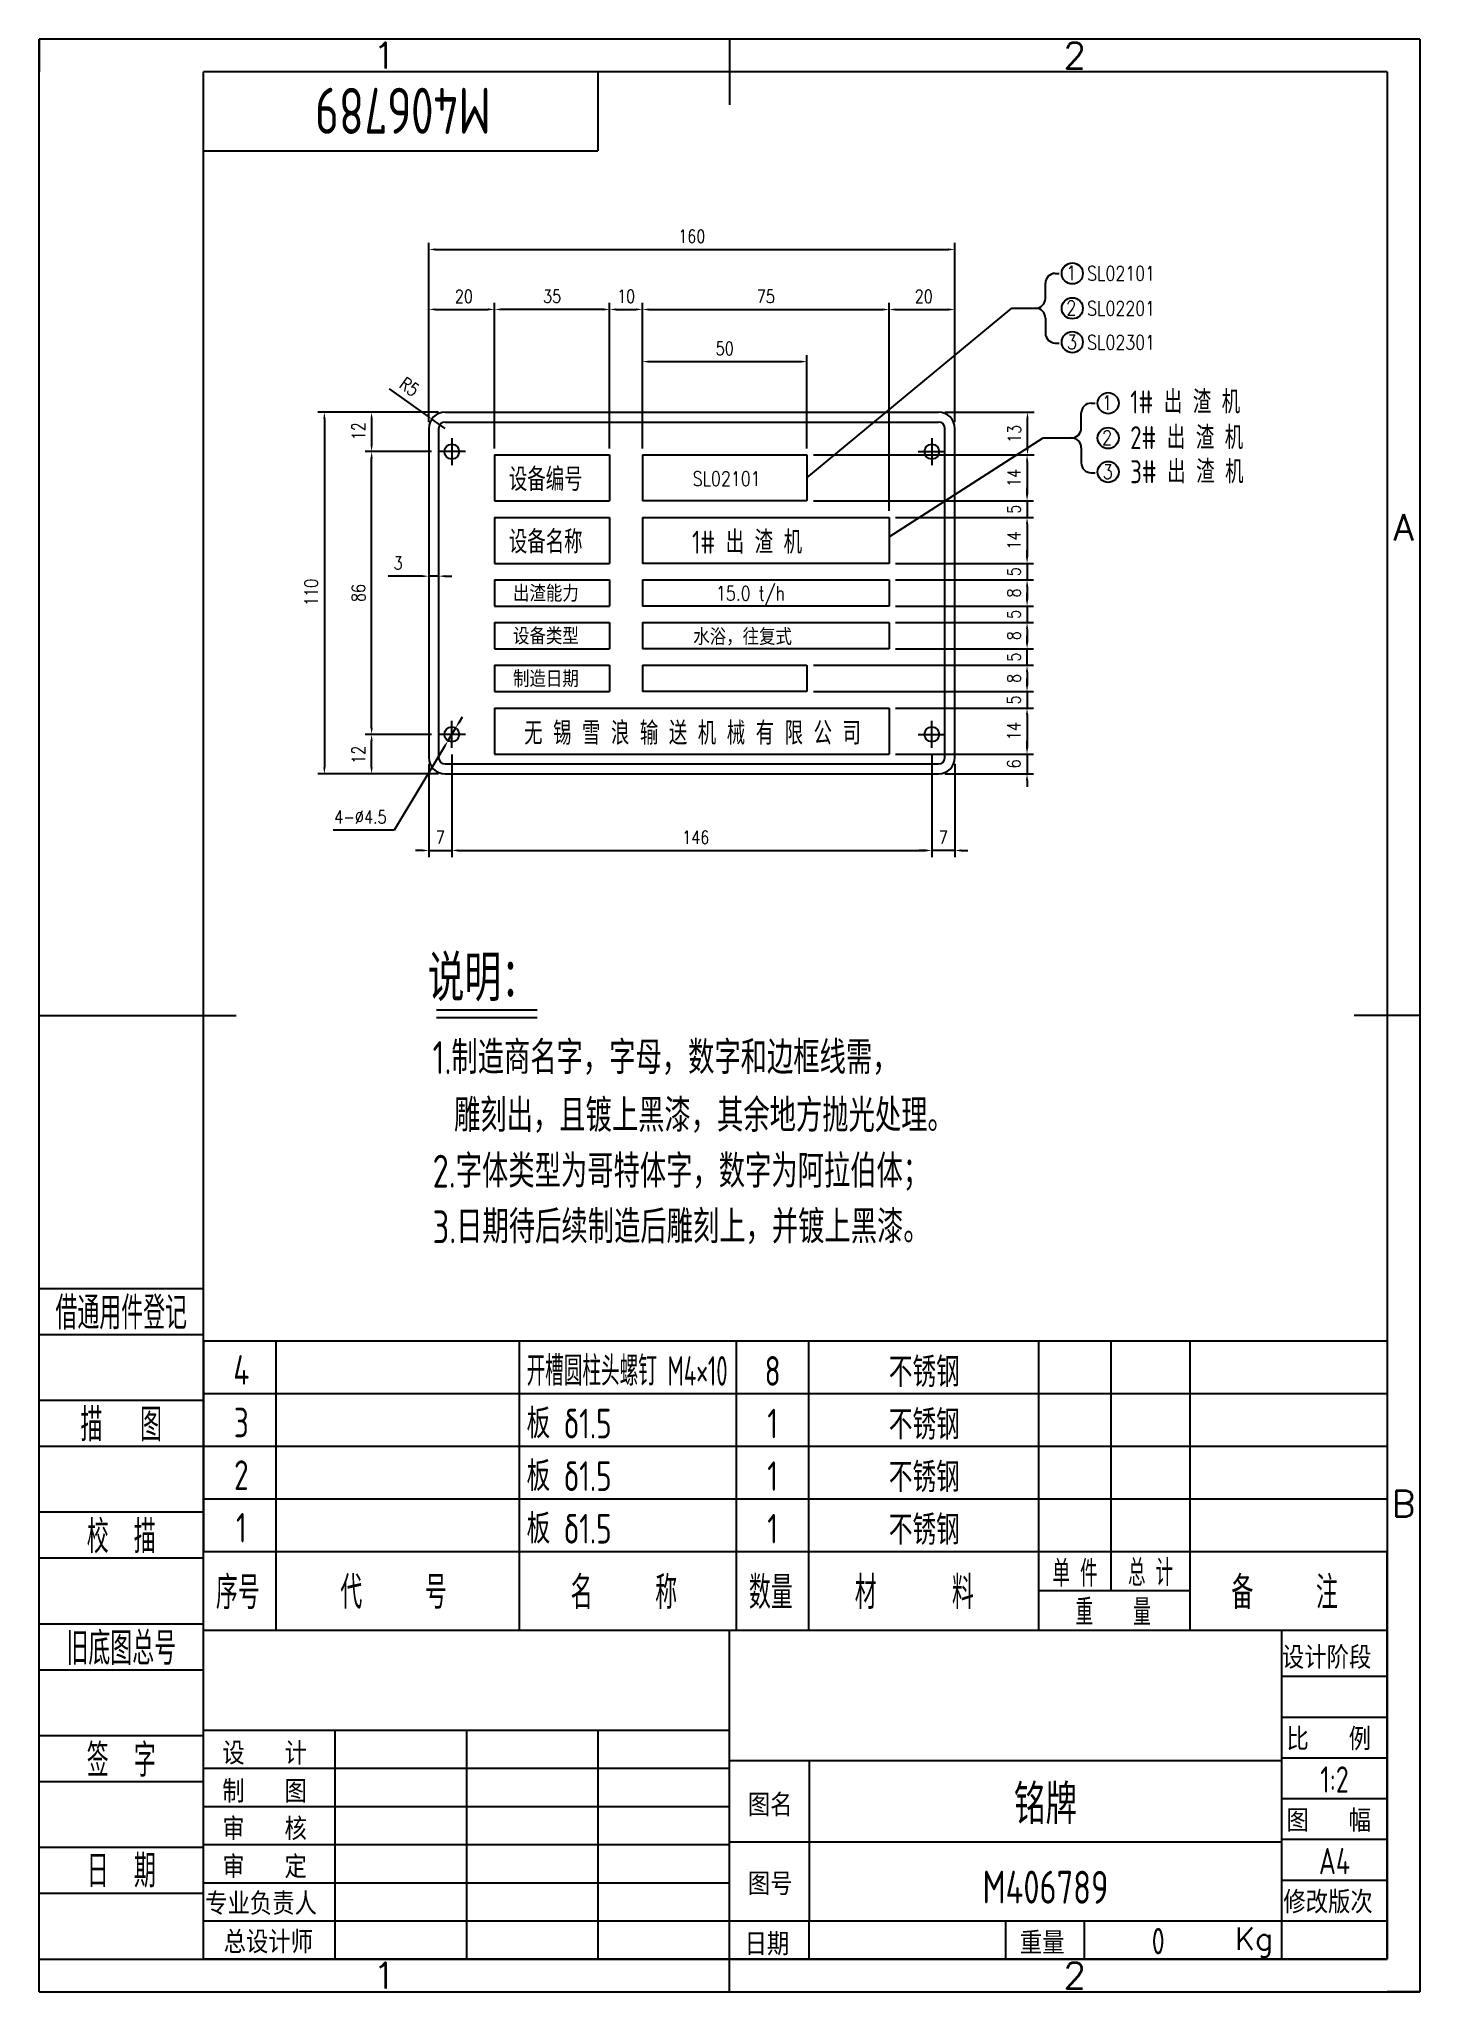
# Model space of a CAD drawing. Header units: millimetres. Extents: x -50 to 370, y -10 to 584.
import ezdxf
from ezdxf.enums import TextEntityAlignment as Align

# ---------------------------------------------------------------- set-up
doc = ezdxf.new("R2010")
doc.units = ezdxf.units.MM
doc.header["$LTSCALE"] = 20
doc.linetypes.add('CENTER', pattern=[2, 1.25, -0.25, 0.25, -0.25])
doc.layers.get('0').update_dxf_attribs({"color": 2})
for name, color, linetype in [('1轮廓实线层', 2, 'Continuous'), ('2细线层', 3, 'Continuous'), ('3中心线层', 4, 'CENTER'), ('6文字层', 3, 'Continuous'), ('7标注层', 4, 'Continuous'), ('图框层', 7, 'Continuous')]:
    doc.layers.add(name, color=color, linetype=linetype)
doc.styles.add('H', font='txt.shx', dxfattribs={"width": 0.8, "bigfont": 'hzfs.shx'})
doc.styles.add('PC_TEXTSTYLE', font='isocp.shx', dxfattribs={"width": 0.8, "bigfont": 'hzfs.shx'})
doc.styles.add('TH_GBDIM', font='romans.shx', dxfattribs={"width": 0.8, "bigfont": 'gbcbig.shx'})
doc.dimstyles.new('TH_GBDIM', dxfattribs={"dimscale": 2, "dimtxt": 2, "dimasz": 1, "dimexe": 1, "dimexo": 1, "dimgap": 1, "dimtad": 1, "dimdec": 1, "dimzin": 12, "dimdsep": 46, "dimtxsty": 'TH_GBDIM', "dimcen": 1, "dimclrd": 130, "dimclre": 130, "dimclrt": 3, "dimadec": 0, "dimazin": 0, "dimtfac": 0.714286, "dimtdec": 1, "dimtmove": 0, "dimatfit": 3, "dimfxl": 0, "dimtzin": 0, "dimlwd": -1, "dimlwe": -1, "dimarcsym": 0})

msp = doc.modelspace()

# ---------------------------------------------------------------- texts
at = {"layer": '6文字层', "style": 'TH_GBDIM'}
for s, p in [('1', (55, 579)), ('2', (265, 579)), ('A', (365, 435.5)), ('B', (365, 138.5)), ('1', (55, -5)), ('2', (265, -5))]:
    msp.add_text(s, height=8, dxfattribs=at).set_placement(p, align=Align.MIDDLE)
at = {"layer": '6文字层', "ltscale": 4, "width": 0.8}
for s, height, style, p in [('1', 4.4, 'TH_GBDIM', (262.44, 510.65)), ('SL02101', 4.4, 'TH_GBDIM', (268.76, 510.53)), ('2', 4.4, 'TH_GBDIM', (262.44, 500.03)), ('SL02201', 4.4, 'TH_GBDIM', (268.76, 499.91)), ('3', 4.4, 'TH_GBDIM', (262.64, 489.63)), ('SL02301', 4.4, 'TH_GBDIM', (268.76, 489.53)), ('1', 4.4, 'TH_GBDIM', (273.35, 471.19)), ('1# 出 渣 机', 7, 'PC_TEXTSTYLE', (281.88, 470.11)), ('2', 4.4, 'TH_GBDIM', (273.35, 460.57)), ('2# 出 渣 机', 7, 'PC_TEXTSTYLE', (281.88, 459.26)), ('设备编号', 7, 'PC_TEXTSTYLE', (92.9, 446.56)), ('SL02101', 4.4, 'TH_GBDIM', (148.79, 448.11)), ('3', 4.4, 'TH_GBDIM', (273.55, 450.18)), ('3# 出 渣 机', 7, 'PC_TEXTSTYLE', (281.88, 448.89)), ('设备名称', 7, 'PC_TEXTSTYLE', (92.9, 427.56)), ('1# 出 渣 机', 7, 'PC_TEXTSTYLE', (148.61, 427.45)), ('15.0 t/h', 4.4, 'TH_GBDIM', (155.87, 413.21)), ('无 锡 雪 浪 输 送 机 械 有 限 公 司', 7, 'PC_TEXTSTYLE', (97.55, 369.36))]:
    msp.add_text(s, height=height, dxfattribs=dict(at, style=style)).set_placement(p)
at = {"layer": '6文字层', "ltscale": 4, "style": 'PC_TEXTSTYLE'}
for s, p in [('出渣能力', (94.16, 412.86)), ('设备类型', (94.16, 399.86)), ('水浴，往复式', (148.99, 399.66)), ('制造日期', (94.16, 386.86))]:
    msp.add_text(s, height=5, dxfattribs=at).set_placement(p)
at = {"layer": '6文字层', "style": 'PC_TEXTSTYLE', "width": 0.8}
msp.add_text('说明：', height=14, dxfattribs=at).set_placement((84.99, 287.17), align=Align.BOTTOM_CENTER)
for s, p in [('1.制造商名字，字母，数字和边框线需，', (69.7, 266.2)), ('雕刻出，且镀上黑漆，其余地方抛光处理。', (76.22, 248.59)), ('2.字体类型为哥特体字，数字为阿拉伯体；', (69.7, 231.64)), ('3.日期待后续制造后雕刻上，并镀上黑漆。', (69.7, 214.72))]:
    msp.add_text(s, height=10, dxfattribs=at).set_placement(p, align=Align.BOTTOM_LEFT)

# ---------------------------------------------------------------- blocks, each defined once
blk = doc.blocks.new('*D11')
at = {"layer": '7标注层', "color": 130, "ltscale": 4}
for p, q in [((66.54, 420.63), (56.14, 420.63)), ((68.54, 420.89), (68.54, 418.63)), ((71.54, 420.63), (68.54, 420.63)), ((71.54, 420.89), (71.54, 418.63)), ((73.54, 420.63), (75.54, 420.63))]:
    blk.add_line(p, q, dxfattribs=at)
for points in [[(66.54, 420.96), (66.54, 420.3), (68.54, 420.63)], [(73.54, 420.96), (73.54, 420.3), (71.54, 420.63)]]:
    blk.add_solid(points, dxfattribs=at)
at = {"layer": 'Defpoints', "color": 0, "ltscale": 4}
for p in [(68.54, 422.89), (71.54, 422.89), (68.54, 420.63)]:
    blk.add_point(p, dxfattribs=at)
at = {"layer": '7标注层', "color": 3, "ltscale": 4, "insert": (59.21, 424.63), "char_height": 4, "attachment_point": 5, "style": 'TH_GBDIM'}
blk.add_mtext('3', dxfattribs=at)
blk = doc.blocks.new('*D12')
at = {"layer": '7标注层', "color": 130, "ltscale": 4}
for p, q in [((71.54, 470.51), (49.14, 470.51)), ((51.14, 468.51), (51.14, 460.51)), ((69.4, 458.51), (49.14, 458.51))]:
    blk.add_line(p, q, dxfattribs=at)
for points in [[(50.81, 468.51), (51.47, 468.51), (51.14, 470.51)], [(50.81, 460.51), (51.47, 460.51), (51.14, 458.51)]]:
    blk.add_solid(points, dxfattribs=at)
at = {"layer": 'Defpoints', "color": 0, "ltscale": 4}
for p in [(73.54, 470.51), (51.14, 458.51), (71.4, 458.51)]:
    blk.add_point(p, dxfattribs=at)
at = {"layer": '7标注层', "color": 3, "ltscale": 4, "insert": (47.14, 464.71), "char_height": 4, "attachment_point": 5, "rotation": 90, "style": 'TH_GBDIM'}
blk.add_mtext('12', dxfattribs=at)
blk = doc.blocks.new('*D13')
at = {"layer": '7标注层', "color": 130, "ltscale": 4}
for p, q in [((69.4, 372.51), (49.14, 372.51)), ((51.14, 362.51), (51.14, 370.51)), ((71.54, 360.51), (49.14, 360.51))]:
    blk.add_line(p, q, dxfattribs=at)
for points in [[(50.81, 370.51), (51.47, 370.51), (51.14, 372.51)], [(50.81, 362.51), (51.47, 362.51), (51.14, 360.51)]]:
    blk.add_solid(points, dxfattribs=at)
at = {"layer": 'Defpoints', "color": 0, "ltscale": 4}
for p in [(51.14, 372.51), (71.4, 372.51), (73.54, 360.51)]:
    blk.add_point(p, dxfattribs=at)
at = {"layer": '7标注层', "color": 3, "ltscale": 4, "insert": (47.14, 366.31), "char_height": 4, "attachment_point": 5, "rotation": 90, "style": 'TH_GBDIM'}
blk.add_mtext('12', dxfattribs=at)
blk = doc.blocks.new('*D14')
at = {"layer": '7标注层', "color": 130, "ltscale": 4}
for p, q in [((69.4, 458.51), (49.14, 458.51)), ((51.14, 374.51), (51.14, 456.51)), ((69.4, 372.51), (49.14, 372.51))]:
    blk.add_line(p, q, dxfattribs=at)
for points in [[(50.81, 456.51), (51.47, 456.51), (51.14, 458.51)], [(50.81, 374.51), (51.47, 374.51), (51.14, 372.51)]]:
    blk.add_solid(points, dxfattribs=at)
at = {"layer": 'Defpoints', "color": 0, "ltscale": 4}
for p in [(51.14, 458.51), (71.4, 458.51), (71.4, 372.51)]:
    blk.add_point(p, dxfattribs=at)
at = {"layer": '7标注层', "color": 3, "ltscale": 4, "insert": (47.14, 415.51), "char_height": 4, "attachment_point": 5, "rotation": 90, "style": 'TH_GBDIM'}
blk.add_mtext('86', dxfattribs=at)
blk = doc.blocks.new('*D15')
at = {"layer": '7标注层', "color": 130, "ltscale": 4}
for p, q in [((71.54, 470.51), (34.78, 470.51)), ((36.78, 468.51), (36.78, 362.51)), ((71.54, 360.51), (34.78, 360.51))]:
    blk.add_line(p, q, dxfattribs=at)
for points in [[(36.45, 468.51), (37.11, 468.51), (36.78, 470.51)], [(36.45, 362.51), (37.11, 362.51), (36.78, 360.51)]]:
    blk.add_solid(points, dxfattribs=at)
at = {"layer": 'Defpoints', "color": 0, "ltscale": 4}
for p in [(73.54, 470.51), (36.78, 360.51), (73.54, 360.51)]:
    blk.add_point(p, dxfattribs=at)
at = {"layer": '7标注层', "color": 3, "ltscale": 4, "insert": (32.78, 415.71), "char_height": 4, "attachment_point": 5, "rotation": 90, "style": 'TH_GBDIM'}
blk.add_mtext('110', dxfattribs=at)
blk = doc.blocks.new('*D16')
at = {"layer": '7标注层', "color": 130, "ltscale": 4}
for p, q in [((68.54, 467.51), (68.54, 503.76)), ((70.54, 501.76), (86.54, 501.76)), ((88.54, 459.51), (88.54, 503.76))]:
    blk.add_line(p, q, dxfattribs=at)
for points in [[(70.54, 502.09), (70.54, 501.43), (68.54, 501.76)], [(86.54, 502.09), (86.54, 501.43), (88.54, 501.76)]]:
    blk.add_solid(points, dxfattribs=at)
at = {"layer": 'Defpoints', "color": 0, "ltscale": 4}
for p in [(88.54, 501.76), (68.54, 465.51), (88.54, 457.51)]:
    blk.add_point(p, dxfattribs=at)
at = {"layer": '7标注层', "color": 3, "ltscale": 4, "insert": (79.22, 505.76), "char_height": 4, "attachment_point": 5, "style": 'TH_GBDIM'}
blk.add_mtext('20', dxfattribs=at)
blk = doc.blocks.new('*D17')
at = {"layer": '7标注层', "color": 130, "ltscale": 4}
for p, q in [((88.54, 459.51), (88.54, 503.76)), ((121.54, 501.76), (90.54, 501.76)), ((123.54, 459.51), (123.54, 503.76))]:
    blk.add_line(p, q, dxfattribs=at)
for points in [[(90.54, 502.09), (90.54, 501.43), (88.54, 501.76)], [(121.54, 502.09), (121.54, 501.43), (123.54, 501.76)]]:
    blk.add_solid(points, dxfattribs=at)
at = {"layer": 'Defpoints', "color": 0, "ltscale": 4}
for p in [(88.54, 501.76), (88.54, 457.51), (123.54, 457.51)]:
    blk.add_point(p, dxfattribs=at)
at = {"layer": '7标注层', "color": 3, "ltscale": 4, "insert": (106.04, 505.76), "char_height": 4, "attachment_point": 5, "style": 'TH_GBDIM'}
blk.add_mtext('35', dxfattribs=at)
blk = doc.blocks.new('*D18')
at = {"layer": '7标注层', "color": 130, "ltscale": 4}
for p, q in [((123.54, 459.51), (123.54, 503.76)), ((125.54, 501.76), (131.54, 501.76)), ((133.54, 459.51), (133.54, 503.76))]:
    blk.add_line(p, q, dxfattribs=at)
for points in [[(125.54, 502.09), (125.54, 501.43), (123.54, 501.76)], [(131.54, 502.09), (131.54, 501.43), (133.54, 501.76)]]:
    blk.add_solid(points, dxfattribs=at)
at = {"layer": 'Defpoints', "color": 0, "ltscale": 4}
for p in [(133.54, 501.76), (123.54, 457.51), (133.54, 457.51)]:
    blk.add_point(p, dxfattribs=at)
at = {"layer": '7标注层', "color": 3, "ltscale": 4, "insert": (128.54, 505.76), "char_height": 4, "attachment_point": 5, "style": 'TH_GBDIM'}
blk.add_mtext('10', dxfattribs=at)
blk = doc.blocks.new('*D19')
at = {"layer": '7标注层', "color": 130, "ltscale": 4}
for p, q in [((133.54, 459.51), (133.54, 487.89)), ((183.54, 459.51), (183.54, 487.89)), ((135.54, 485.89), (181.54, 485.89))]:
    blk.add_line(p, q, dxfattribs=at)
for points in [[(135.54, 486.22), (135.54, 485.55), (133.54, 485.89)], [(181.54, 486.22), (181.54, 485.55), (183.54, 485.89)]]:
    blk.add_solid(points, dxfattribs=at)
at = {"layer": 'Defpoints', "color": 0, "ltscale": 4}
for p in [(183.54, 485.89), (133.54, 457.51), (183.54, 457.51)]:
    blk.add_point(p, dxfattribs=at)
at = {"layer": '7标注层', "color": 3, "ltscale": 4, "insert": (158.54, 489.89), "char_height": 4, "attachment_point": 5, "style": 'TH_GBDIM'}
blk.add_mtext('50', dxfattribs=at)
blk = doc.blocks.new('*D20')
at = {"layer": '7标注层', "color": 130, "ltscale": 4}
for p, q in [((133.54, 459.51), (133.54, 503.73)), ((135.54, 501.73), (206.54, 501.73)), ((208.54, 440.51), (208.54, 503.73))]:
    blk.add_line(p, q, dxfattribs=at)
for points in [[(135.54, 502.07), (135.54, 501.4), (133.54, 501.73)], [(206.54, 502.07), (206.54, 501.4), (208.54, 501.73)]]:
    blk.add_solid(points, dxfattribs=at)
at = {"layer": 'Defpoints', "color": 0, "ltscale": 4}
for p in [(208.54, 501.73), (133.54, 457.51), (208.54, 438.51)]:
    blk.add_point(p, dxfattribs=at)
at = {"layer": '7标注层', "color": 3, "ltscale": 4, "insert": (171.04, 505.73), "char_height": 4, "attachment_point": 5, "style": 'TH_GBDIM'}
blk.add_mtext('75', dxfattribs=at)
blk = doc.blocks.new('*D21')
at = {"layer": '7标注层', "color": 130, "ltscale": 4}
for p, q in [((208.54, 440.51), (208.54, 503.73)), ((210.54, 501.73), (226.54, 501.73)), ((228.54, 467.51), (228.54, 503.73))]:
    blk.add_line(p, q, dxfattribs=at)
for points in [[(210.54, 502.07), (210.54, 501.4), (208.54, 501.73)], [(226.54, 502.07), (226.54, 501.4), (228.54, 501.73)]]:
    blk.add_solid(points, dxfattribs=at)
at = {"layer": 'Defpoints', "color": 0, "ltscale": 4}
for p in [(228.54, 501.73), (228.54, 465.51), (208.54, 438.51)]:
    blk.add_point(p, dxfattribs=at)
at = {"layer": '7标注层', "color": 3, "ltscale": 4, "insert": (219.08, 505.73), "char_height": 4, "attachment_point": 5, "style": 'TH_GBDIM'}
blk.add_mtext('20', dxfattribs=at)
blk = doc.blocks.new('*D22')
at = {"layer": '7标注层', "color": 130, "ltscale": 4}
for p, q in [((68.54, 467.51), (68.54, 522)), ((70.54, 520), (226.54, 520)), ((228.54, 467.51), (228.54, 522))]:
    blk.add_line(p, q, dxfattribs=at)
for points in [[(70.54, 520.34), (70.54, 519.67), (68.54, 520)], [(226.54, 520.34), (226.54, 519.67), (228.54, 520)]]:
    blk.add_solid(points, dxfattribs=at)
at = {"layer": 'Defpoints', "color": 0, "ltscale": 4}
for p in [(228.54, 520), (68.54, 465.51), (228.54, 465.51)]:
    blk.add_point(p, dxfattribs=at)
at = {"layer": '7标注层', "color": 3, "ltscale": 4, "insert": (148.54, 524), "char_height": 4, "attachment_point": 5, "style": 'TH_GBDIM'}
blk.add_mtext('160', dxfattribs=at)
blk = doc.blocks.new('*D23')
at = {"layer": '7标注层', "color": 130, "ltscale": 4}
for p, q in [((225.54, 470.51), (252.64, 470.51)), ((250.64, 459.51), (250.64, 468.51)), ((185.54, 457.51), (252.64, 457.51))]:
    blk.add_line(p, q, dxfattribs=at)
for points in [[(250.3, 468.51), (250.97, 468.51), (250.64, 470.51)], [(250.3, 459.51), (250.97, 459.51), (250.64, 457.51)]]:
    blk.add_solid(points, dxfattribs=at)
at = {"layer": 'Defpoints', "color": 0, "ltscale": 4}
for p in [(223.54, 470.51), (250.64, 470.51), (183.54, 457.51)]:
    blk.add_point(p, dxfattribs=at)
at = {"layer": '7标注层', "color": 3, "ltscale": 4, "insert": (246.64, 463.89), "char_height": 4, "attachment_point": 5, "rotation": 90, "style": 'TH_GBDIM'}
blk.add_mtext('13', dxfattribs=at)
blk = doc.blocks.new('*D24')
at = {"layer": '7标注层', "color": 130, "ltscale": 4}
for p, q in [((185.54, 457.51), (252.51, 457.51)), ((250.51, 455.51), (250.51, 445.51)), ((185.54, 443.51), (252.51, 443.51))]:
    blk.add_line(p, q, dxfattribs=at)
for points in [[(250.17, 455.51), (250.84, 455.51), (250.51, 457.51)], [(250.17, 445.51), (250.84, 445.51), (250.51, 443.51)]]:
    blk.add_solid(points, dxfattribs=at)
at = {"layer": 'Defpoints', "color": 0, "ltscale": 4}
for p in [(183.54, 457.51), (183.54, 443.51), (250.51, 443.51)]:
    blk.add_point(p, dxfattribs=at)
at = {"layer": '7标注层', "color": 3, "ltscale": 4, "insert": (246.51, 450.51), "char_height": 4, "attachment_point": 5, "rotation": 90, "style": 'TH_GBDIM'}
blk.add_mtext('14', dxfattribs=at)
blk = doc.blocks.new('*D25')
at = {"layer": '7标注层', "color": 130, "ltscale": 4}
for p, q in [((250.51, 445.51), (250.51, 447.51)), ((185.54, 443.51), (252.51, 443.51)), ((250.51, 443.51), (250.51, 438.51)), ((210.54, 438.51), (252.51, 438.51)), ((250.51, 436.51), (250.51, 434.51))]:
    blk.add_line(p, q, dxfattribs=at)
for points in [[(250.17, 445.51), (250.84, 445.51), (250.51, 443.51)], [(250.17, 436.51), (250.84, 436.51), (250.51, 438.51)]]:
    blk.add_solid(points, dxfattribs=at)
at = {"layer": 'Defpoints', "color": 0, "ltscale": 4}
for p in [(183.54, 443.51), (208.54, 438.51), (250.51, 438.51)]:
    blk.add_point(p, dxfattribs=at)
at = {"layer": '7标注层', "color": 3, "ltscale": 4, "insert": (246.51, 441.01), "char_height": 4, "attachment_point": 5, "rotation": 90, "style": 'TH_GBDIM'}
blk.add_mtext('5', dxfattribs=at)
blk = doc.blocks.new('*D26')
at = {"layer": '7标注层', "color": 130, "ltscale": 4}
for p, q in [((210.54, 438.51), (252.51, 438.51)), ((250.51, 436.51), (250.51, 426.51)), ((210.54, 424.51), (252.51, 424.51))]:
    blk.add_line(p, q, dxfattribs=at)
for points in [[(250.17, 436.51), (250.84, 436.51), (250.51, 438.51)], [(250.17, 426.51), (250.84, 426.51), (250.51, 424.51)]]:
    blk.add_solid(points, dxfattribs=at)
at = {"layer": 'Defpoints', "color": 0, "ltscale": 4}
for p in [(208.54, 438.51), (208.54, 424.51), (250.51, 424.51)]:
    blk.add_point(p, dxfattribs=at)
at = {"layer": '7标注层', "color": 3, "ltscale": 4, "insert": (246.51, 431.51), "char_height": 4, "attachment_point": 5, "rotation": 90, "style": 'TH_GBDIM'}
blk.add_mtext('14', dxfattribs=at)
blk = doc.blocks.new('*D27')
at = {"layer": '7标注层', "color": 130, "ltscale": 4}
for p, q in [((250.51, 426.51), (250.51, 428.51)), ((210.54, 424.51), (252.51, 424.51)), ((250.51, 424.51), (250.51, 419.51)), ((210.54, 419.51), (252.51, 419.51)), ((250.51, 417.51), (250.51, 415.51))]:
    blk.add_line(p, q, dxfattribs=at)
for points in [[(250.17, 426.51), (250.84, 426.51), (250.51, 424.51)], [(250.17, 417.51), (250.84, 417.51), (250.51, 419.51)]]:
    blk.add_solid(points, dxfattribs=at)
at = {"layer": 'Defpoints', "color": 0, "ltscale": 4}
for p in [(208.54, 424.51), (208.54, 419.51), (250.51, 419.51)]:
    blk.add_point(p, dxfattribs=at)
at = {"layer": '7标注层', "color": 3, "ltscale": 4, "insert": (246.51, 422.01), "char_height": 4, "attachment_point": 5, "rotation": 90, "style": 'TH_GBDIM'}
blk.add_mtext('5', dxfattribs=at)
blk = doc.blocks.new('*D28')
at = {"layer": '7标注层', "color": 130, "ltscale": 4}
for p, q in [((210.54, 419.51), (252.51, 419.51)), ((250.51, 417.51), (250.51, 413.51)), ((210.54, 411.51), (252.51, 411.51))]:
    blk.add_line(p, q, dxfattribs=at)
for points in [[(250.17, 417.51), (250.84, 417.51), (250.51, 419.51)], [(250.17, 413.51), (250.84, 413.51), (250.51, 411.51)]]:
    blk.add_solid(points, dxfattribs=at)
at = {"layer": 'Defpoints', "color": 0, "ltscale": 4}
for p in [(208.54, 419.51), (208.54, 411.51), (250.51, 411.51)]:
    blk.add_point(p, dxfattribs=at)
at = {"layer": '7标注层', "color": 3, "ltscale": 4, "insert": (246.51, 415.51), "char_height": 4, "attachment_point": 5, "rotation": 90, "style": 'TH_GBDIM'}
blk.add_mtext('8', dxfattribs=at)
blk = doc.blocks.new('*D29')
at = {"layer": '7标注层', "color": 130, "ltscale": 4}
for p, q in [((210.54, 411.51), (252.51, 411.51)), ((250.51, 413.51), (250.51, 415.51)), ((250.51, 411.51), (250.51, 406.51)), ((210.54, 406.51), (252.51, 406.51)), ((250.51, 404.51), (250.51, 402.51))]:
    blk.add_line(p, q, dxfattribs=at)
for points in [[(250.17, 413.51), (250.84, 413.51), (250.51, 411.51)], [(250.17, 404.51), (250.84, 404.51), (250.51, 406.51)]]:
    blk.add_solid(points, dxfattribs=at)
at = {"layer": 'Defpoints', "color": 0, "ltscale": 4}
for p in [(208.54, 411.51), (208.54, 406.51), (250.51, 406.51)]:
    blk.add_point(p, dxfattribs=at)
at = {"layer": '7标注层', "color": 3, "ltscale": 4, "insert": (246.51, 409.01), "char_height": 4, "attachment_point": 5, "rotation": 90, "style": 'TH_GBDIM'}
blk.add_mtext('5', dxfattribs=at)
blk = doc.blocks.new('*D30')
at = {"layer": '7标注层', "color": 130, "ltscale": 4}
for p, q in [((210.54, 406.51), (252.51, 406.51)), ((250.51, 404.51), (250.51, 400.51)), ((210.54, 398.51), (252.51, 398.51))]:
    blk.add_line(p, q, dxfattribs=at)
for points in [[(250.17, 404.51), (250.84, 404.51), (250.51, 406.51)], [(250.17, 400.51), (250.84, 400.51), (250.51, 398.51)]]:
    blk.add_solid(points, dxfattribs=at)
at = {"layer": 'Defpoints', "color": 0, "ltscale": 4}
for p in [(208.54, 406.51), (208.54, 398.51), (250.51, 398.51)]:
    blk.add_point(p, dxfattribs=at)
at = {"layer": '7标注层', "color": 3, "ltscale": 4, "insert": (246.51, 402.51), "char_height": 4, "attachment_point": 5, "rotation": 90, "style": 'TH_GBDIM'}
blk.add_mtext('8', dxfattribs=at)
blk = doc.blocks.new('*D31')
at = {"layer": '7标注层', "color": 130, "ltscale": 4}
for p, q in [((210.54, 398.51), (252.51, 398.51)), ((250.51, 400.51), (250.51, 402.51)), ((250.51, 393.51), (250.51, 398.51)), ((185.54, 393.51), (252.51, 393.51)), ((250.51, 391.51), (250.51, 389.51))]:
    blk.add_line(p, q, dxfattribs=at)
for points in [[(250.17, 400.51), (250.84, 400.51), (250.51, 398.51)], [(250.17, 391.51), (250.84, 391.51), (250.51, 393.51)]]:
    blk.add_solid(points, dxfattribs=at)
at = {"layer": 'Defpoints', "color": 0, "ltscale": 4}
for p in [(208.54, 398.51), (250.51, 398.51), (183.54, 393.51)]:
    blk.add_point(p, dxfattribs=at)
at = {"layer": '7标注层', "color": 3, "ltscale": 4, "insert": (246.51, 396.01), "char_height": 4, "attachment_point": 5, "rotation": 90, "style": 'TH_GBDIM'}
blk.add_mtext('5', dxfattribs=at)
blk = doc.blocks.new('*D32')
at = {"layer": '7标注层', "color": 130, "ltscale": 4}
for p, q in [((185.54, 393.51), (252.51, 393.51)), ((250.51, 391.51), (250.51, 387.51)), ((185.54, 385.51), (252.51, 385.51))]:
    blk.add_line(p, q, dxfattribs=at)
for points in [[(250.17, 391.51), (250.84, 391.51), (250.51, 393.51)], [(250.17, 387.51), (250.84, 387.51), (250.51, 385.51)]]:
    blk.add_solid(points, dxfattribs=at)
at = {"layer": 'Defpoints', "color": 0, "ltscale": 4}
for p in [(183.54, 393.51), (183.54, 385.51), (250.51, 385.51)]:
    blk.add_point(p, dxfattribs=at)
at = {"layer": '7标注层', "color": 3, "ltscale": 4, "insert": (246.51, 389.51), "char_height": 4, "attachment_point": 5, "rotation": 90, "style": 'TH_GBDIM'}
blk.add_mtext('8', dxfattribs=at)
blk = doc.blocks.new('*D33')
at = {"layer": '7标注层', "color": 130, "ltscale": 4}
for p, q in [((250.49, 387.51), (250.49, 389.51)), ((185.54, 385.51), (252.49, 385.51)), ((210.54, 380.51), (252.49, 380.51)), ((250.49, 385.51), (250.49, 380.51)), ((250.49, 378.51), (250.49, 376.51))]:
    blk.add_line(p, q, dxfattribs=at)
for points in [[(250.16, 387.51), (250.83, 387.51), (250.49, 385.51)], [(250.16, 378.51), (250.83, 378.51), (250.49, 380.51)]]:
    blk.add_solid(points, dxfattribs=at)
at = {"layer": 'Defpoints', "color": 0, "ltscale": 4}
for p in [(183.54, 385.51), (208.54, 380.51), (250.49, 380.51)]:
    blk.add_point(p, dxfattribs=at)
at = {"layer": '7标注层', "color": 3, "ltscale": 4, "insert": (246.49, 383.01), "char_height": 4, "attachment_point": 5, "rotation": 90, "style": 'TH_GBDIM'}
blk.add_mtext('5', dxfattribs=at)
blk = doc.blocks.new('*D34')
at = {"layer": '7标注层', "color": 130, "ltscale": 4}
for p, q in [((210.54, 380.51), (252.49, 380.51)), ((250.49, 378.51), (250.49, 368.51)), ((210.54, 366.51), (252.49, 366.51))]:
    blk.add_line(p, q, dxfattribs=at)
for points in [[(250.16, 378.51), (250.83, 378.51), (250.49, 380.51)], [(250.16, 368.51), (250.83, 368.51), (250.49, 366.51)]]:
    blk.add_solid(points, dxfattribs=at)
at = {"layer": 'Defpoints', "color": 0, "ltscale": 4}
for p in [(208.54, 380.51), (208.54, 366.51), (250.49, 366.51)]:
    blk.add_point(p, dxfattribs=at)
at = {"layer": '7标注层', "color": 3, "ltscale": 4, "insert": (246.49, 373.51), "char_height": 4, "attachment_point": 5, "rotation": 90, "style": 'TH_GBDIM'}
blk.add_mtext('14', dxfattribs=at)
blk = doc.blocks.new('*D35')
at = {"layer": '7标注层', "color": 130, "ltscale": 4}
for p, q in [((250.49, 368.51), (250.49, 370.51)), ((210.54, 366.51), (252.49, 366.51)), ((250.49, 366.51), (250.49, 360.51)), ((225.54, 360.51), (252.49, 360.51)), ((250.49, 358.51), (250.49, 356.51))]:
    blk.add_line(p, q, dxfattribs=at)
for points in [[(250.16, 368.51), (250.83, 368.51), (250.49, 366.51)], [(250.16, 358.51), (250.83, 358.51), (250.49, 360.51)]]:
    blk.add_solid(points, dxfattribs=at)
at = {"layer": 'Defpoints', "color": 0, "ltscale": 4}
for p in [(208.54, 366.51), (223.54, 360.51), (250.49, 360.51)]:
    blk.add_point(p, dxfattribs=at)
at = {"layer": '7标注层', "color": 3, "ltscale": 4, "insert": (246.49, 363.51), "char_height": 4, "attachment_point": 5, "rotation": 90, "style": 'TH_GBDIM'}
blk.add_mtext('6', dxfattribs=at)
blk = doc.blocks.new('*D36')
at = {"layer": '7标注层', "color": 130, "ltscale": 4}
for p, q in [((68.54, 363.51), (68.54, 335.2)), ((75.54, 366.37), (75.54, 335.2)), ((66.54, 337.2), (64.54, 337.2)), ((68.54, 337.2), (75.54, 337.2)), ((77.54, 337.2), (79.54, 337.2))]:
    blk.add_line(p, q, dxfattribs=at)
for points in [[(66.54, 337.54), (66.54, 336.87), (68.54, 337.2)], [(77.54, 337.54), (77.54, 336.87), (75.54, 337.2)]]:
    blk.add_solid(points, dxfattribs=at)
at = {"layer": 'Defpoints', "color": 0, "ltscale": 4}
for p in [(75.54, 368.37), (68.54, 365.51), (75.54, 337.2)]:
    blk.add_point(p, dxfattribs=at)
at = {"layer": '7标注层', "color": 3, "ltscale": 4, "insert": (72.04, 341.2), "char_height": 4, "attachment_point": 5, "style": 'TH_GBDIM'}
blk.add_mtext('7', dxfattribs=at)
blk = doc.blocks.new('*D37')
at = {"layer": '7标注层', "color": 130, "ltscale": 4}
for p, q in [((221.54, 366.37), (221.54, 335.2)), ((228.54, 363.51), (228.54, 335.2)), ((219.54, 337.2), (217.54, 337.2)), ((228.54, 337.2), (221.54, 337.2)), ((230.54, 337.2), (232.54, 337.2))]:
    blk.add_line(p, q, dxfattribs=at)
for points in [[(219.54, 337.54), (219.54, 336.87), (221.54, 337.2)], [(230.54, 337.54), (230.54, 336.87), (228.54, 337.2)]]:
    blk.add_solid(points, dxfattribs=at)
at = {"layer": 'Defpoints', "color": 0, "ltscale": 4}
for p in [(221.54, 368.37), (228.54, 365.51), (221.54, 337.2)]:
    blk.add_point(p, dxfattribs=at)
at = {"layer": '7标注层', "color": 3, "ltscale": 4, "insert": (225.04, 341.2), "char_height": 4, "attachment_point": 5, "style": 'TH_GBDIM'}
blk.add_mtext('7', dxfattribs=at)
blk = doc.blocks.new('*D38')
at = {"layer": '7标注层', "color": 130, "ltscale": 4}
for p, q in [((75.54, 366.37), (75.54, 335.2)), ((221.54, 366.37), (221.54, 335.2)), ((77.54, 337.2), (219.54, 337.2))]:
    blk.add_line(p, q, dxfattribs=at)
for points in [[(77.54, 337.54), (77.54, 336.87), (75.54, 337.2)], [(219.54, 337.54), (219.54, 336.87), (221.54, 337.2)]]:
    blk.add_solid(points, dxfattribs=at)
at = {"layer": 'Defpoints', "color": 0, "ltscale": 4}
for p in [(75.54, 368.37), (221.54, 368.37), (221.54, 337.2)]:
    blk.add_point(p, dxfattribs=at)
at = {"layer": '7标注层', "color": 3, "ltscale": 4, "insert": (149.73, 341.2), "char_height": 4, "attachment_point": 5, "style": 'TH_GBDIM'}
blk.add_mtext('146', dxfattribs=at)
blk = doc.blocks.new('*D39')
at = {"layer": '7标注层', "color": 130, "ltscale": 4}
for p, q in [((67.84, 469.58), (56.55, 477.65)), ((73.54, 465.51), (69.47, 468.42))]:
    blk.add_line(p, q, dxfattribs=at)
blk.add_solid([(68.04, 469.85), (67.65, 469.31), (69.47, 468.42)], dxfattribs=at)
at = {"layer": 'Defpoints', "color": 0, "ltscale": 4}
for p in [(69.47, 468.42), (73.54, 465.51)]:
    blk.add_point(p, dxfattribs=at)
at = {"layer": '7标注层', "color": 3, "ltscale": 4, "insert": (62.61, 478.24), "char_height": 4, "attachment_point": 5, "rotation": 324.44499, "style": 'TH_GBDIM'}
blk.add_mtext('R5', dxfattribs=at)
blk = doc.blocks.new('*D40')
at = {"layer": '7标注层', "color": 130, "ltscale": 4}
for p, q in [((76.7, 374.44), (74.38, 370.58)), ((77.73, 376.15), (78.76, 377.86)), ((73.35, 368.87), (58.03, 343.39)), ((58.03, 343.39), (39.42, 343.39))]:
    blk.add_line(p, q, dxfattribs=at)
for points in [[(77.44, 376.32), (78.01, 375.98), (76.7, 374.44)], [(73.06, 369.04), (73.63, 368.69), (74.38, 370.58)]]:
    blk.add_solid(points, dxfattribs=at)
at = {"layer": 'Defpoints', "color": 0, "ltscale": 4}
for p in [(76.7, 374.44), (74.38, 370.58)]:
    blk.add_point(p, dxfattribs=at)
at = {"layer": '7标注层', "color": 3, "ltscale": 4, "insert": (47.73, 347.39), "char_height": 4, "attachment_point": 5, "style": 'TH_GBDIM'}
blk.add_mtext('4-%%c4.5{}{}', dxfattribs=at)
blk = doc.blocks.new('PC_TITLE_BLOCK')
at = {"layer": '1轮廓实线层'}
for p, q in [((-180, 50), (0, 50)), ((-180, 0), (-180, 50)), ((-180, 50), (0, 50)), ((-16, 0), (-16, 50)), ((0, 0), (0, 50)), ((-180, 0), (0, 0)), ((0, 0), (-180, 0))]:
    blk.add_line(p, q, dxfattribs=at)
at = {"layer": '1轮廓实线层', "linetype": 'Continuous'}
for p, q in [((-180, 50), (0, 50)), ((-100, 0), (-100, 50))]:
    blk.add_line(p, q, dxfattribs=at)
at = {"layer": '2细线层'}
for p, q in [((-15.99, 43.01), (0, 43.01)), ((-15.99, 36.81), (0, 36.81)), ((-180, 34.81), (-100, 34.81)), ((-160, 34.81), (-160, 0.01)), ((-140, 34.81), (-140, 0.01)), ((-120, 34.81), (-120, 0.01)), ((-100, 30.21), (-15.99, 30.21)), ((-87.9, 30.21), (-87.9, 5.82)), ((-15.99, 30.61), (0, 30.61)), ((-180, 29.01), (-100, 29.01)), ((-15.99, 24.41), (0, 24.41)), ((-180, 23.21), (-100, 23.21)), ((-15.99, 18.21), (0, 18.21)), ((-180, 17.41), (-100, 17.41)), ((-100, 17.81), (-15.99, 17.81)), ((-15.99, 12.01), (0, 12.01)), ((-180, 11.61), (-100, 11.61)), ((-180, 5.81), (-100, 5.81)), ((-100, 5.81), (-15.99, 5.81)), ((-87.9, 0), (-87.9, 5.81)), ((-58, 0), (-58, 5.81)), ((-46, 0), (-46, 5.81)), ((-15.99, 5.81), (0, 5.81))]:
    blk.add_line(p, q, dxfattribs=at)
at = {"layer": '6文字层', "style": 'H'}
for s, p in [('设计阶段', (-15.99, 44.15)), ('设  计', (-177.13, 29.59)), ('比  例', (-15.3, 31.75)), ('制  图', (-177.13, 23.79)), ('图名', (-97.22, 21.72)), ('审  核', (-177.13, 18.08)), ('图  幅', (-15.3, 19.35)), ('审  定', (-177.13, 12.31)), ('图号', (-97.22, 9.72)), ('专业负责人', (-179.74, 6.72)), ('修改版次', (-15.78, 6.95)), ('总设计师', (-176.93, 0.88)), ('日期', (-97.7, 0.57)), ('重量', (-55.85, 0.75)), ('Kg', (-23.14, 1.4))]:
    blk.add_text(s, height=3.4, dxfattribs=at).set_placement(p)
at = {"layer": '6文字层', "style": 'PC_TEXTSTYLE'}
for tag, height, width, p, p2 in [('设计阶段', 4, 0.91268, (-15.99, 37.62), (0, 37.62)), ('比例', 4, 1.868821, (-15.99, 25.3), (0, 25.3)), ('图名', 6, 5.338154, (-85.9, 20.53), (-17.99, 20.53)), ('图幅', 4, 1.844862, (-15.99, 12.91), (0, 12.91)), ('修改版次', 4, 0.903133, (-15.99, 0.84), (0, 0.84))]:
    blk.add_attdef(tag, text='', height=height, dxfattribs=dict(at, width=width)).set_placement(p, p2, align=Align.FIT)
for tag, height, rotation, width, p, p2 in [('图样代号', 5, 359.8289, 3.087805, (-85.9, 8.53), (-18, 8.33)), ('日期', 4, 1.0226, 2.414341, (-84.09, 0.4), (-63.08, 0.78)), ('重量', 4, 360, 2.392405, (-45.31, 0.72), (-24.31, 0.72))]:
    blk.add_attdef(tag, text='', height=height, rotation=rotation, dxfattribs=dict(at, width=width)).set_placement(p, p2, align=Align.FIT)
blk = doc.blocks.new('PC_FJL_BLOCK')
at = {"layer": '2细线层'}
for p, q in [((-25, 102), (0, 102)), ((-25, 95), (0, 95)), ((-25, 85), (0, 85)), ((-25, 78), (0, 78)), ((-25, 68), (0, 68)), ((-25, 61), (0, 61)), ((-25, 51), (0, 51)), ((-25, 44), (0, 44)), ((-25, 34), (0, 34)), ((-25, 27), (0, 27)), ((-25, 17), (0, 17)), ((-25, 10), (0, 10)), ((-25, 0), (0, 0))]:
    blk.add_line(p, q, dxfattribs=at)
at = {"layer": '6文字层', "color": 3, "style": 'PC_TEXTSTYLE'}
for s, width, p in [('借通用件登记', 0.667, (-12.5, 98.5)), ('描   图', 0.6667, (-12.5, 81.5)), ('校  描', 0.667, (-12.5, 64.5)), ('旧底图总号', 0.667, (-12.5, 47.5)), ('签  字', 0.667, (-12.5, 30.5)), ('日  期', 0.667, (-12.49, 13.6))]:
    blk.add_text(s, height=5, dxfattribs=dict(at, width=width)).set_placement(p, align=Align.MIDDLE)
at = {"layer": '6文字层', "style": 'PC_TEXTSTYLE'}
for tag, width, p, p2 in [('借通用件登记', 0.671328, (-23.44, 86.36), (-1.25, 86.36)), ('描图', 2.120922, (-23.44, 69.36), (-1.25, 69.36)), ('校图', 2.149976, (-23.75, 52.06), (-1.25, 52.06)), ('旧底图总号', 0.761452, (-22.84, 35.67), (-1.86, 35.67)), ('签字', 2.026939, (-23.14, 18.37), (-1.56, 18.37)), ('日期', 1.89999, (-22.84, 1.37), (-2.17, 1.37))]:
    blk.add_attdef(tag, text='', height=5, dxfattribs=dict(at, width=width)).set_placement(p, p2, align=Align.FIT)
blk = doc.blocks.new('PC_TYDH_BLOCK')
at = {"layer": '2细线层', "linetype": 'Continuous'}
for p in [(60, 0), (0, -12)]:
    blk.add_line(p, (60, -12), dxfattribs=at)
at = {"layer": '6文字层', "style": 'PC_TEXTSTYLE', "width": 1.815486}
blk.add_attdef('图样代号', text='', height=7, rotation=180, dxfattribs=at).set_placement((58.24, -2.4), (2.35, -2.4), align=Align.FIT)
blk = doc.blocks.new('PC_MXBTITLERECORD')
at = {"layer": '1轮廓实线层'}
for p, q in [((-180, 0), (-180, 12)), ((0, 0), (0, 12))]:
    blk.add_line(p, q, dxfattribs=at)
at = {"layer": '2细线层'}
for p, q in [((-169, 12), (-169, 0)), ((-132, 12), (-132, 0)), ((-99, 12), (-99, 0)), ((-88, 12), (-88, 0)), ((-53, 12), (-53, 0)), ((-42, 12), (-42, 6)), ((-30, 12), (-30, 0)), ((-30, 6), (-53, 6))]:
    blk.add_line(p, q, dxfattribs=at)
at = {"style": 'PC_TEXTSTYLE', "flags": 1}
blk.add_attdef('Fo oFShowMe', (-53, 6), '', height=0.00000005, dxfattribs=at)
at = {"layer": '6文字层', "style": 'PC_TEXTSTYLE', "width": 0.667}
for s, height, p in [('单 件', 4, (-47.45, 8.84)), ('总 计', 4, (-35.96, 8.94)), ('序号', 5, (-174.77, 6)), ('代     号', 5, (-151.09, 6)), ('名     称', 5, (-116.06, 6)), ('数量', 5, (-93.71, 6)), ('材      料', 5, (-71.89, 6)), ('备     注', 5, (-15.57, 6)), ('重    量', 4, (-41.65, 2.94))]:
    blk.add_text(s, height=height, dxfattribs=at).set_placement(p, align=Align.MIDDLE)
blk = doc.blocks.new('PC_MXB_BLOCK')
at = {"layer": '1轮廓实线层'}
for p, q in [((-180, 8), (-180, 0)), ((0, 8), (0, 0))]:
    blk.add_line(p, q, dxfattribs=at)
at = {"layer": '2细线层'}
for p, q in [((-180, 8), (0, 8)), ((-169, 8), (-169, 0)), ((-132, 8), (-132, 0)), ((-99, 8), (-99, 0)), ((-88, 8), (-88, 0)), ((-53, 8), (-53, 0)), ((-42, 8), (-42, 0)), ((-30, 8), (-30, 0)), ((-180, 0), (0, 0))]:
    blk.add_line(p, q, dxfattribs=at)
at = {"layer": '6文字层', "style": 'PC_TEXTSTYLE'}
for tag, width, p, p2 in [('序号', 0.769182, (-178.38, 1.35), (-170.09, 1.35)), ('代号', 3.14773, (-168.05, 1.35), (-134.11, 1.35)), ('名称', 2.802424, (-130.87, 1.2), (-100.28, 1.2)), ('数量', 0.817449, (-97.88, 1.2), (-89, 1.2)), ('材料', 2.943328, (-86.43, 1.01), (-54.3, 1.01)), ('总重', 0.958888, (-41.2, 1.27), (-30.86, 1.27)), ('备注', 2.494074, (-28.61, 1.02), (-1.16, 1.02)), ('单重', 0.854038, (-52.21, 0.89), (-43, 0.89))]:
    blk.add_attdef(tag, text='', height=4.5, dxfattribs=dict(at, width=width)).set_placement(p, p2, align=Align.FIT)

# ---------------------------------------------------------------- dimensions: what is measured, and where the dimension line sits
at = {"layer": '7标注层', "ltscale": 4}
for base, p1, p2, picture, middle in [((228.54, 520), (68.54, 465.51), (228.54, 465.51), '*D22', (148.54, 520)), ((88.54, 501.76), (68.54, 465.51), (88.54, 457.51), '*D16', (79.22, 501.76)), ((133.54, 501.76), (123.54, 457.51), (133.54, 457.51), '*D18', (128.54, 501.76)), ((208.54, 501.73), (133.54, 457.51), (208.54, 438.51), '*D20', (171.04, 501.73)), ((228.54, 501.73), (208.54, 438.51), (228.54, 465.51), '*D21', (219.08, 501.73)), ((183.54, 485.89), (133.54, 457.51), (183.54, 457.51), '*D19', (158.54, 485.89)), ((68.54, 420.63), (71.54, 422.89), (68.54, 422.89), '*D11', (59.21, 420.63)), ((75.54, 337.2), (68.54, 365.51), (75.54, 368.37), '*D36', (72.04, 337.2)), ((221.54, 337.2), (75.54, 368.37), (221.54, 368.37), '*D38', (149.73, 337.2))]:
    dim = msp.add_linear_dim(base=base, p1=p1, p2=p2, dimstyle='TH_GBDIM', override={"dimgap": 1, "dimtad": 1, "dimdec": 1, "dimlfac": 1, "dimse1": 0, "dimse2": 0, "dimsd1": 0, "dimsd2": 0}, dxfattribs=at)
    dim.commit()
    dim.dimension.update_dxf_attribs({"geometry": picture, "text_midpoint": middle, "dimtype": 160})
for base, p1, p2, angle, picture, middle in [((88.54, 501.76), (123.54, 457.51), (88.54, 457.51), 180, '*D17', (106.04, 501.76)), ((36.78, 360.51), (73.54, 470.51), (73.54, 360.51), 90, '*D15', (36.78, 415.71)), ((51.14, 458.51), (73.54, 470.51), (71.4, 458.51), 90, '*D12', (51.14, 464.71)), ((250.64, 470.51), (183.54, 457.51), (223.54, 470.51), 90, '*D23', (250.64, 463.89)), ((51.14, 458.51), (71.4, 372.51), (71.4, 458.51), 90, '*D14', (51.14, 415.51)), ((250.51, 443.51), (183.54, 457.51), (183.54, 443.51), 90, '*D24', (250.51, 450.51)), ((250.51, 438.51), (183.54, 443.51), (208.54, 438.51), 90, '*D25', (250.51, 441.01)), ((250.51, 424.51), (208.54, 438.51), (208.54, 424.51), 90, '*D26', (250.51, 431.51)), ((250.51, 419.51), (208.54, 424.51), (208.54, 419.51), 90, '*D27', (250.51, 422.01)), ((250.51, 411.51), (208.54, 419.51), (208.54, 411.51), 90, '*D28', (250.51, 415.51)), ((250.51, 406.51), (208.54, 411.51), (208.54, 406.51), 90, '*D29', (250.51, 409.01)), ((250.51, 398.51), (208.54, 406.51), (208.54, 398.51), 90, '*D30', (250.51, 402.51)), ((250.51, 398.51), (183.54, 393.51), (208.54, 398.51), 90, '*D31', (250.51, 396.01)), ((250.51, 385.51), (183.54, 393.51), (183.54, 385.51), 90, '*D32', (250.51, 389.51)), ((250.49, 380.51), (183.54, 385.51), (208.54, 380.51), 90, '*D33', (250.49, 383.01)), ((250.49, 366.51), (208.54, 380.51), (208.54, 366.51), 90, '*D34', (250.49, 373.51)), ((51.14, 372.51), (73.54, 360.51), (71.4, 372.51), 270, '*D13', (51.14, 366.31)), ((250.49, 360.51), (208.54, 366.51), (223.54, 360.51), 90, '*D35', (250.49, 363.51)), ((221.54, 337.2), (228.54, 365.51), (221.54, 368.37), 180, '*D37', (225.04, 337.2))]:
    dim = msp.add_linear_dim(base=base, p1=p1, p2=p2, angle=angle, dimstyle='TH_GBDIM', override={"dimgap": 1, "dimtad": 1, "dimdec": 1, "dimlfac": 1, "dimse1": 0, "dimse2": 0, "dimsd1": 0, "dimsd2": 0}, dxfattribs=at)
    dim.commit()
    dim.dimension.update_dxf_attribs({"geometry": picture, "text_midpoint": middle, "dimtype": 160})
dim = msp.add_radius_dim(center=(73.54, 465.51), mpoint=(69.47, 468.42), dimstyle='TH_GBDIM', override={"dimgap": 1, "dimtad": 1, "dimtih": 0, "dimtoh": 0, "dimdec": 1, "dimlfac": 1, "dimse1": 0, "dimse2": 0, "dimsd1": 0, "dimsd2": 0, "dimtix": 0, "dimatfit": 0}, dxfattribs=at)
dim.commit()
dim.dimension.update_dxf_attribs({"geometry": '*D39', "text_midpoint": (60.28, 474.98), "dimtype": 164})
dim = msp.add_diameter_dim_2p(p1=(76.7, 374.44), p2=(74.38, 370.58), text='4-%%c4.5{}{}', dimstyle='TH_GBDIM', override={"dimgap": 1, "dimtad": 1, "dimtih": 0, "dimtoh": 1, "dimdec": 1, "dimlfac": 1, "dimse1": 0, "dimse2": 0, "dimsd1": 0, "dimsd2": 0, "dimtix": 0, "dimtofl": 1, "dimatfit": 0}, dxfattribs=at)
dim.commit()
dim.dimension.update_dxf_attribs({"geometry": '*D40', "text_midpoint": (47.73, 343.39), "dimtype": 163})

# ---------------------------------------------------------------- linework, layer by layer
at = {"layer": '1轮廓实线层', "ltscale": 4}
for p, q in [((160, 584), (160, 564)), ((73.54, 470.51), (223.54, 470.51)), ((68.54, 465.51), (68.54, 365.51)), ((71.54, 465.51), (71.54, 365.51)), ((73.54, 467.51), (223.54, 467.51)), ((225.54, 365.51), (225.54, 465.51)), ((228.54, 365.51), (228.54, 465.51)), ((88.54, 457.51), (88.54, 443.51)), ((88.54, 457.51), (123.54, 457.51)), ((123.54, 457.51), (123.54, 443.51)), ((133.54, 457.51), (133.54, 443.51)), ((133.54, 457.51), (183.54, 457.51)), ((183.54, 457.51), (183.54, 443.51)), ((88.54, 443.51), (123.54, 443.51)), ((183.54, 443.51), (133.54, 443.51)), ((88.54, 438.51), (123.54, 438.51)), ((88.54, 438.51), (88.54, 424.51)), ((123.54, 438.51), (123.54, 424.51)), ((133.54, 438.51), (208.54, 438.51)), ((133.54, 438.51), (133.54, 424.51)), ((208.54, 438.51), (208.54, 424.51)), ((88.54, 424.51), (123.54, 424.51)), ((208.54, 424.51), (133.54, 424.51)), ((88.54, 419.51), (88.54, 411.51)), ((88.54, 419.51), (123.54, 419.51)), ((123.54, 419.51), (123.54, 411.51)), ((133.54, 419.51), (133.54, 411.51)), ((133.54, 419.51), (208.54, 419.51)), ((208.54, 419.51), (208.54, 411.51)), ((88.54, 411.51), (123.54, 411.51)), ((208.54, 411.51), (133.54, 411.51)), ((88.54, 406.51), (123.54, 406.51)), ((88.54, 406.51), (88.54, 398.51)), ((123.54, 406.51), (123.54, 398.51)), ((133.54, 406.51), (208.54, 406.51)), ((133.54, 406.51), (133.54, 398.51)), ((208.54, 406.51), (208.54, 398.51)), ((88.54, 398.51), (123.54, 398.51)), ((208.54, 398.51), (133.54, 398.51)), ((88.54, 393.51), (88.54, 385.51)), ((88.54, 393.51), (123.54, 393.51)), ((123.54, 393.51), (123.54, 385.51)), ((133.54, 393.51), (133.54, 385.51)), ((133.54, 393.51), (183.54, 393.51)), ((183.54, 393.51), (183.54, 385.51)), ((88.54, 385.51), (123.54, 385.51)), ((88.54, 380.51), (208.54, 380.51)), ((88.54, 380.51), (88.54, 366.51)), ((183.54, 385.51), (133.54, 385.51)), ((208.54, 380.51), (208.54, 366.51)), ((73.54, 363.51), (223.54, 363.51)), ((88.54, 366.51), (208.54, 366.51)), ((73.54, 360.51), (223.54, 360.51)), ((-50, 287), (10, 287)), ((370, 287), (350, 287)), ((160, -10), (160, 10))]:
    msp.add_line(p, q, dxfattribs=at)
for centre in [(75.54, 458.51), (221.54, 458.51), (75.54, 372.51), (221.54, 372.51)]:
    msp.add_circle(centre, 2.25, dxfattribs=at)
for centre, radius, start, end in [((73.54, 465.51), 5, 90, 180), ((223.54, 465.51), 5, 0, 90), ((73.54, 465.51), 2, 90, 180), ((223.54, 465.51), 2, 0, 90), ((73.54, 365.51), 5, 180, 270), ((73.54, 365.51), 2, 180, 270), ((223.54, 365.51), 5, 270, 0), ((223.54, 365.51), 2, 270, 0)]:
    msp.add_arc(centre, radius, start, end, dxfattribs=at)
at = {"layer": '2细线层', "ltscale": 4}
for p, q in [((-50, -10), (-50, 584)), ((370, 584), (-50, 584)), ((-50, 584), (-50, 574)), ((160, 584), (160, 574)), ((370, 584), (370, -10)), ((259.09, 512.71), (260.27, 512.71)), ((256.09, 505.13), (256.09, 509.71)), ((245.84, 502.13), (253.09, 502.13)), ((256.09, 499.13), (256.09, 494.55)), ((259.09, 491.55), (260.27, 491.55)), ((267, 465.68), (267, 470.26)), ((270, 473.26), (271.17, 473.26)), ((255.44, 462.68), (264, 462.68)), ((267, 459.68), (267, 455.1)), ((270, 452.1), (271.17, 452.1)), ((70.91, 288.77), (101.46, 288.77)), ((70.91, 286.43), (101.46, 286.43)), ((370, 287), (360, 287)), ((-50, -10), (-50, 0)), ((160, -10), (160, 0)), ((-50, -10), (370, -10)), ((370, -10), (360, -10))]:
    msp.add_line(p, q, dxfattribs=at)
for points in [[(183.54, 450.51), (245.84, 502.13)], [(208.54, 432.6), (255.44, 462.68)]]:
    msp.add_lwpolyline(points, dxfattribs=at)
for centre, start, end in [((259.09, 509.71), 90, 180), ((259.09, 494.55), 180, 270), ((270, 470.26), 90, 180), ((270, 455.1), 180, 270)]:
    msp.add_arc(centre, 3, start, end, dxfattribs=at)
at = {"layer": '2细线层'}
for centre, start, end in [((253.09, 505.13), 270, 0), ((253.09, 499.13), 360, 90), ((264, 465.68), 270, 0), ((264, 459.68), 360, 90)]:
    msp.add_arc(centre, 3, start, end, dxfattribs=at)
at = {"layer": '3中心线层', "ltscale": 2}
for p, q in [((79.68, 458.51), (71.4, 458.51)), ((75.54, 462.65), (75.54, 454.37)), ((217.4, 458.51), (225.68, 458.51)), ((221.54, 462.65), (221.54, 454.37)), ((75.54, 368.37), (75.54, 376.65)), ((221.54, 368.37), (221.54, 376.65)), ((79.68, 372.51), (71.4, 372.51)), ((217.4, 372.51), (225.68, 372.51))]:
    msp.add_line(p, q, dxfattribs=at)
at = {"layer": '6文字层', "ltscale": 4}
for centre in [(264.27, 512.71), (264.27, 502.1), (264.27, 491.8), (275.18, 473.26), (275.18, 462.64), (275.18, 452.34)]:
    msp.add_circle(centre, 3.21, dxfattribs=at)
at = {"layer": '图框层', "ltscale": 4}
for p, q in [((0, 0), (0, 574)), ((360, 574), (0, 574)), ((360, 574), (360, 0)), ((0, 0), (360, 0))]:
    msp.add_line(p, q, dxfattribs=at)

# ---------------------------------------------------------------- block references
at = {"layer": '图框层'}
ref = msp.add_blockref('PC_TYDH_BLOCK', (0, 574), dxfattribs=dict(at, xscale=2, yscale=2, zscale=2))
ref.add_attrib('图样代号', 'M406789', dxfattribs={"layer": '6文字层', "height": 14, "rotation": 180, "style": 'PC_TEXTSTYLE', "width": 0.8}).set_placement((60.59, 569.19), align=Align.CENTER)
at = {"layer": '图框层', "xscale": 2, "yscale": 2, "zscale": 2}
msp.add_blockref('PC_FJL_BLOCK', (0, 0), dxfattribs=at)
at = {"layer": '图框层'}
ref = msp.add_blockref('PC_MXB_BLOCK', (360, 172), dxfattribs=dict(at, xscale=2, yscale=2, zscale=2))
ref.add_attrib('材料', '不锈钢', dxfattribs={"layer": '6文字层', "height": 9, "style": 'PC_TEXTSTYLE', "width": 0.8}).set_placement((219.26, 174.02), align=Align.CENTER)
ref.add_attrib('序号', '4', dxfattribs={"layer": '6文字层', "height": 9, "style": 'PC_TEXTSTYLE', "width": 0.8}).set_placement((11.53, 174.7), align=Align.CENTER)
ref.add_attrib('名称', '开槽圆柱头螺钉 M4×10', dxfattribs={"layer": '6文字层', "height": 9, "style": 'PC_TEXTSTYLE', "width": 0.565835}).set_placement((98.27, 174.39), (159.45, 174.39), align=Align.FIT)
ref.add_attrib('数量', '8', dxfattribs={"layer": '6文字层', "height": 9, "style": 'PC_TEXTSTYLE', "width": 0.8}).set_placement((173.12, 174.39), align=Align.CENTER)
ref = msp.add_blockref('PC_MXB_BLOCK', (360, 156), dxfattribs=dict(at, xscale=2, yscale=2, zscale=2))
ref.add_attrib('材料', '不锈钢', dxfattribs={"layer": '6文字层', "height": 9, "style": 'PC_TEXTSTYLE', "width": 0.8}).set_placement((219.26, 158.02), align=Align.CENTER)
ref.add_attrib('序号', '3', dxfattribs={"layer": '6文字层', "height": 9, "style": 'PC_TEXTSTYLE', "width": 0.8}).set_placement((11.53, 158.7), align=Align.CENTER)
ref.add_attrib('名称', '板 δ1.5', (98.27, 158.39), dxfattribs={"layer": '6文字层', "height": 9, "style": 'PC_TEXTSTYLE', "width": 0.8})
ref.add_attrib('数量', '1', dxfattribs={"layer": '6文字层', "height": 9, "style": 'PC_TEXTSTYLE', "width": 0.8}).set_placement((173.12, 158.39), align=Align.CENTER)
ref = msp.add_blockref('PC_MXB_BLOCK', (360, 140), dxfattribs=dict(at, xscale=2, yscale=2, zscale=2))
ref.add_attrib('材料', '不锈钢', dxfattribs={"layer": '6文字层', "height": 9, "style": 'PC_TEXTSTYLE', "width": 0.8}).set_placement((219.26, 142.02), align=Align.CENTER)
ref.add_attrib('序号', '2', dxfattribs={"layer": '6文字层', "height": 9, "style": 'PC_TEXTSTYLE', "width": 0.8}).set_placement((11.53, 142.7), align=Align.CENTER)
ref.add_attrib('名称', '板 δ1.5', (98.27, 142.39), dxfattribs={"layer": '6文字层', "height": 9, "style": 'PC_TEXTSTYLE', "width": 0.8})
ref.add_attrib('数量', '1', dxfattribs={"layer": '6文字层', "height": 9, "style": 'PC_TEXTSTYLE', "width": 0.8}).set_placement((173.12, 142.39), align=Align.CENTER)
ref = msp.add_blockref('PC_MXB_BLOCK', (360, 124), dxfattribs=dict(at, xscale=2, yscale=2, zscale=2))
ref.add_attrib('材料', '不锈钢', dxfattribs={"layer": '6文字层', "height": 9, "style": 'PC_TEXTSTYLE', "width": 0.8}).set_placement((219.26, 126.02), align=Align.CENTER)
ref.add_attrib('序号', '1', dxfattribs={"layer": '6文字层', "height": 9, "style": 'PC_TEXTSTYLE', "width": 0.8}).set_placement((11.53, 126.7), align=Align.CENTER)
ref.add_attrib('名称', '板 δ1.5', (98.27, 126.39), dxfattribs={"layer": '6文字层', "height": 9, "style": 'PC_TEXTSTYLE', "width": 0.8})
ref.add_attrib('数量', '1', dxfattribs={"layer": '6文字层', "height": 9, "style": 'PC_TEXTSTYLE', "width": 0.8}).set_placement((173.12, 126.39), align=Align.CENTER)
at = {"layer": '图框层', "ltscale": 4, "xscale": 2, "yscale": 2, "zscale": 2}
msp.add_blockref('PC_MXBTITLERECORD', (360, 100), dxfattribs=at)
at = {"layer": '图框层'}
ref = msp.add_blockref('PC_TITLE_BLOCK', (360, 0), dxfattribs=dict(at, xscale=2, yscale=2, zscale=2))
ref.add_attrib('图样代号', 'M406789', dxfattribs={"layer": '6文字层', "height": 10, "rotation": 359.8289, "style": 'PC_TEXTSTYLE', "width": 0.8}).set_placement((256.1, 16.87), align=Align.CENTER)
ref.add_attrib('比例', '1:2', dxfattribs={"layer": '6文字层', "height": 8, "style": 'PC_TEXTSTYLE', "width": 0.8}).set_placement((344.01, 50.61), align=Align.CENTER)
ref.add_attrib('图幅', 'A4', dxfattribs={"layer": '6文字层', "height": 8, "style": 'PC_TEXTSTYLE', "width": 0.8}).set_placement((344.01, 25.82), align=Align.CENTER)
ref.add_attrib('图名', '铭牌', dxfattribs={"layer": '6文字层', "height": 12, "style": 'PC_TEXTSTYLE', "width": 0.8}).set_placement((256.11, 41.07), align=Align.CENTER)
ref.add_attrib('重量', '0', dxfattribs={"layer": '6文字层', "height": 8, "rotation": 360, "style": 'PC_TEXTSTYLE', "width": 0.8}).set_placement((290.39, 1.45), align=Align.CENTER)

msp.set_redraw_order([(e.dxf.handle, doc.entitydb.next_handle()) for e in msp.query("TEXT MTEXT ATTDEF DIMENSION ARC_DIMENSION")])  # texts and dimensions are drawn at this point

doc.saveas('drawing.dxf')
